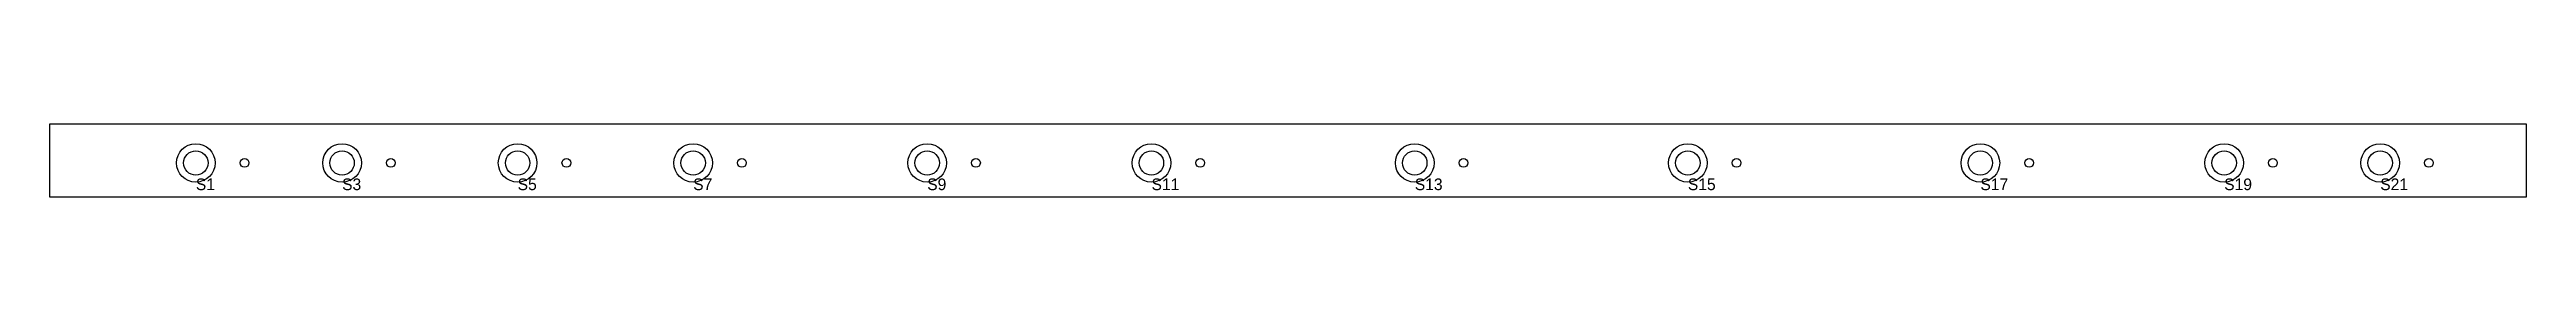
# Model space of a CAD drawing. Header units: inches. Extents: x 0 to 52, y 0 to 1.2.
# Drawn here: x 2.5 to 27.9, y 0.5 to 1.25 of the extents above; entities that cross this region are included whole.
import ezdxf

# ---------------------------------------------------------------- set-up
doc = ezdxf.new("R2010")
doc.units = ezdxf.units.IN
for name, color, linetype in [('CHANNEL', 3, 'Continuous'), ('DRILL', 5, 'Continuous'), ('SIDE', 2, 'Continuous'), ('TEXT', 8, 'Continuous')]:
    doc.layers.add(name, color=color, linetype=linetype)

msp = doc.modelspace()

# ---------------------------------------------------------------- texts
at = {"layer": 'TEXT'}
for s, p in [('S1', (4, 0.57)), ('S3', (5.5, 0.57)), ('S5', (7.3, 0.57)), ('S7', (9.1, 0.57)), ('S9', (11.5, 0.57)), ('S11', (13.8, 0.57)), ('S13', (16.5, 0.57)), ('S15', (19.3, 0.57)), ('S17', (22.3, 0.57)), ('S19', (24.8, 0.57)), ('S21', (26.4, 0.57))]:
    msp.add_text(s, height=0.12, dxfattribs=at).set_placement(p)

# ---------------------------------------------------------------- linework, layer by layer
at = {"layer": 'CHANNEL'}
msp.add_lwpolyline([(2.5, 0.5), (27.9, 0.5), (27.9, 1.25), (2.5, 1.25)], close=True, dxfattribs=at)
at = {"layer": 'DRILL'}
for centre in [(4.5, 0.85), (6, 0.85), (7.8, 0.85), (9.6, 0.85), (12, 0.85), (14.3, 0.85), (17, 0.85), (19.8, 0.85), (22.8, 0.85), (25.3, 0.85), (26.9, 0.85)]:
    msp.add_circle(centre, 0.045, dxfattribs=at)
at = {"layer": 'SIDE'}
for centre, radius in [((4, 0.85), 0.198), ((5.5, 0.85), 0.198), ((7.3, 0.85), 0.198), ((9.1, 0.85), 0.198), ((11.5, 0.85), 0.198), ((13.8, 0.85), 0.198), ((16.5, 0.85), 0.198), ((19.3, 0.85), 0.198), ((22.3, 0.85), 0.198), ((24.8, 0.85), 0.198), ((26.4, 0.85), 0.198), ((4, 0.85), 0.125), ((5.5, 0.85), 0.125), ((7.3, 0.85), 0.125), ((9.1, 0.85), 0.125), ((11.5, 0.85), 0.125), ((13.8, 0.85), 0.125), ((16.5, 0.85), 0.125), ((19.3, 0.85), 0.125), ((22.3, 0.85), 0.125), ((24.8, 0.85), 0.125), ((26.4, 0.85), 0.125)]:
    msp.add_circle(centre, radius, dxfattribs=at)

msp.set_redraw_order([(e.dxf.handle, doc.entitydb.next_handle()) for e in msp.query("TEXT MTEXT ATTDEF DIMENSION ARC_DIMENSION")])  # texts and dimensions are drawn at this point

doc.saveas('drawing.dxf')
